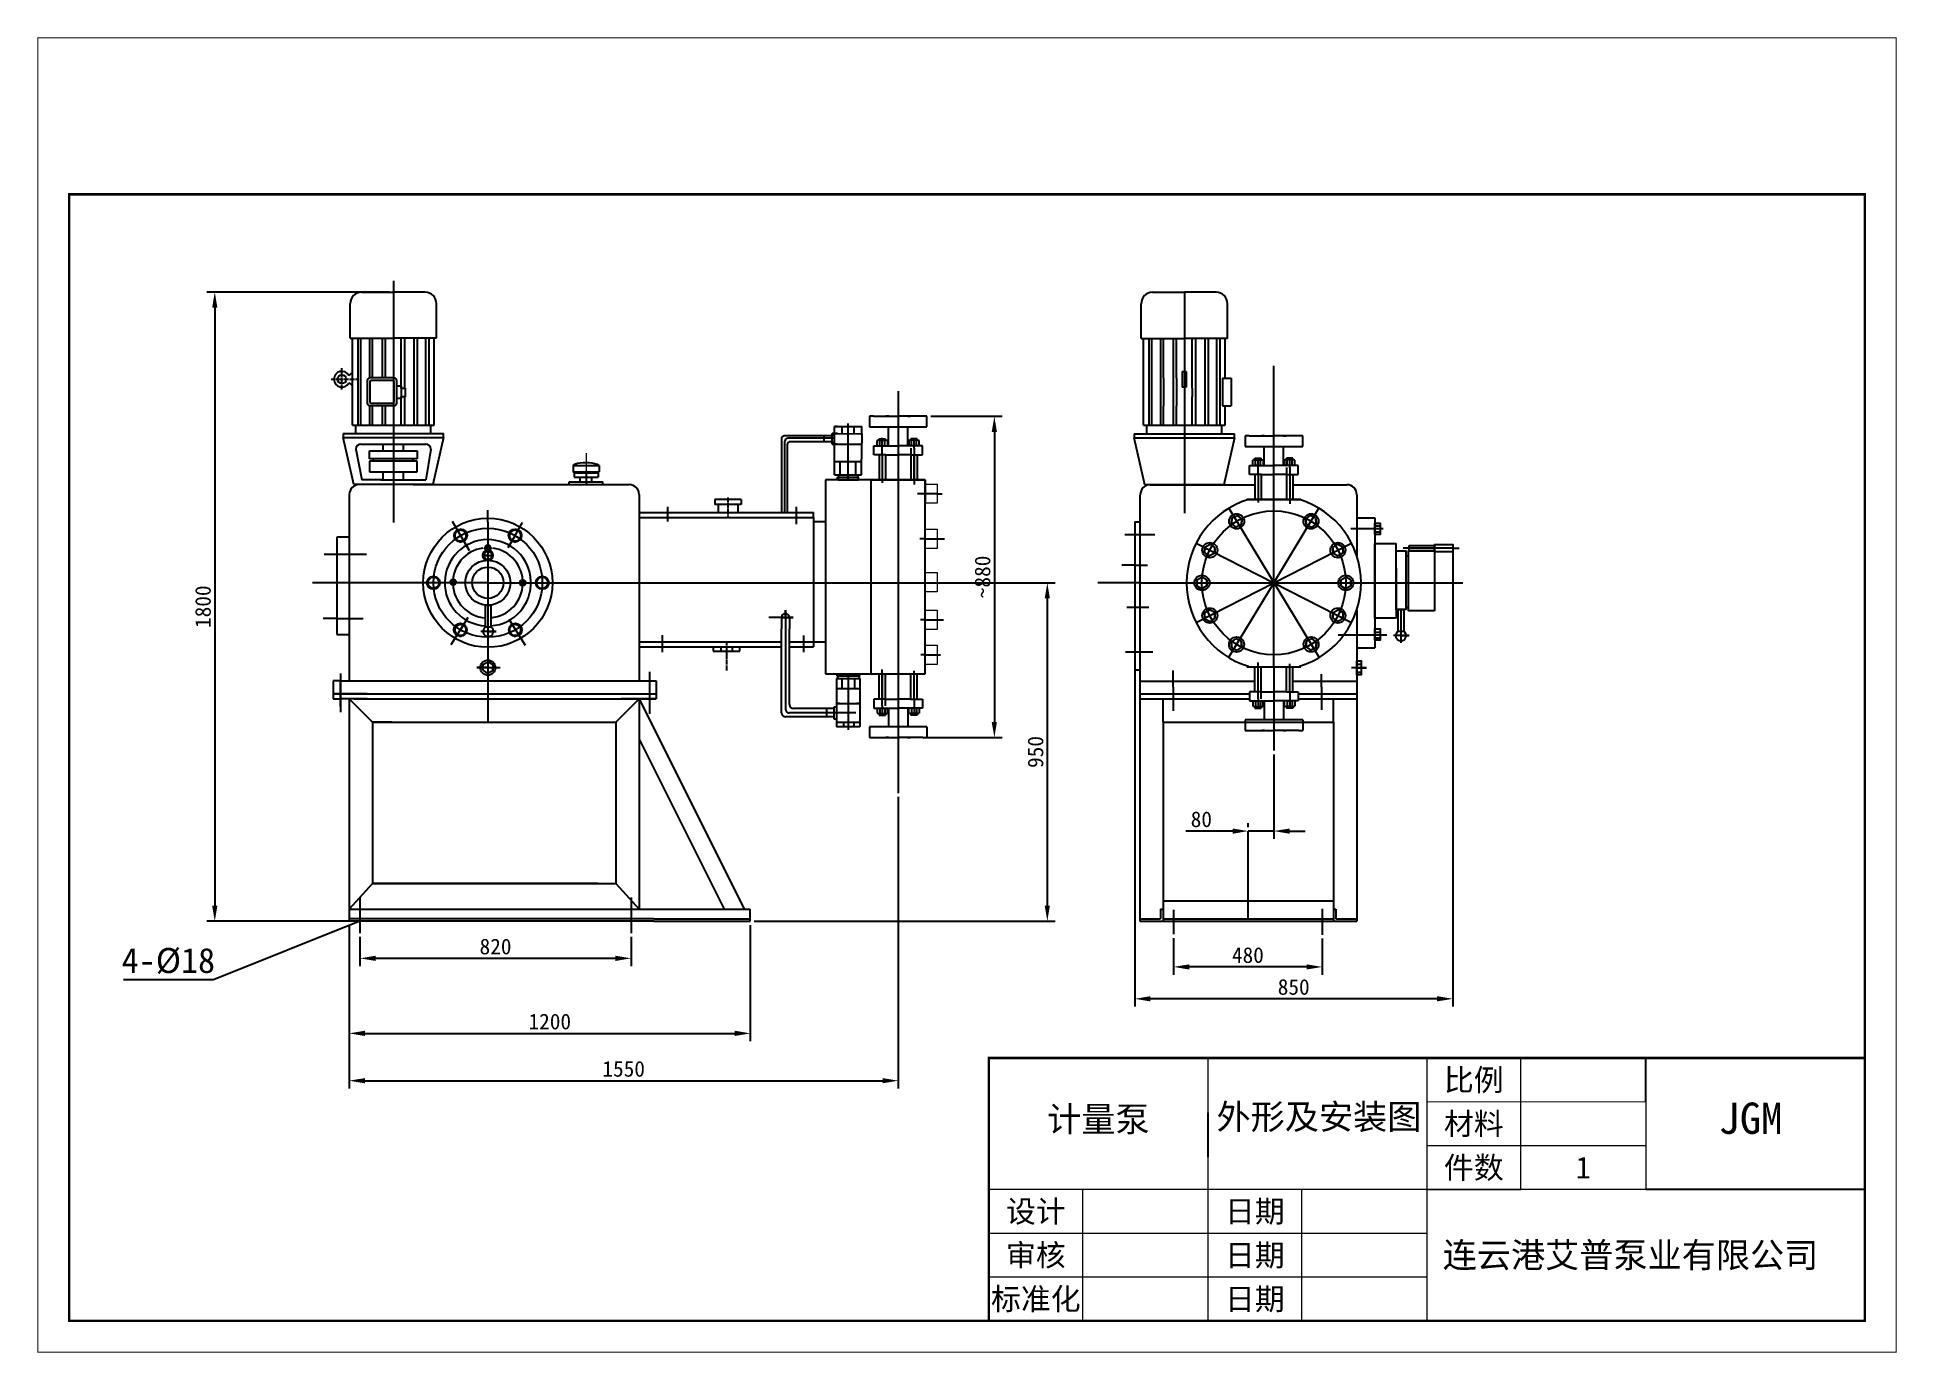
# Model space of a CAD drawing. Header units: millimetres. Extents: x 31 to 328, y 15 to 225.
import ezdxf
from ezdxf.enums import TextEntityAlignment as Align

# ---------------------------------------------------------------- set-up
doc = ezdxf.new("R2010")
doc.units = ezdxf.units.MM
doc.header["$PDMODE"] = 35
for name, pattern in [('CENTER', [0.82, 0.7, -0.04, 0.04, -0.04]), ('CENTER2', [28.575, 19.05, -3.175, 3.175, -3.175]), ('PHANTOM2', [31.75, 15.875, -3.175, 3.175, -3.175, 3.175, -3.175])]:
    doc.linetypes.add(name, pattern=pattern)
for name, color, linetype, lineweight in [('02-中心线', 1, 'CENTER2', 15), ('04-标注', 3, 'Continuous', 20), ('07-双点划线', 6, 'PHANTOM2', 15)]:
    doc.layers.add(name, color=color, linetype=linetype, lineweight=lineweight)
for name, color, linetype in [('05-文字', 5, 'Continuous'), ('2', 4, 'Continuous'), ('5', 1, 'CENTER')]:
    doc.layers.add(name, color=color, linetype=linetype)
doc.styles.add('S', font='SimSun.ttf')
doc.dimstyles.new('ISO-25', dxfattribs={"dimtxt": 2.5, "dimasz": 2.5, "dimexe": 1.25, "dimexo": 0.625, "dimtad": 1, "dimtxsty": 'Standard', "dimcen": 2.5, "dimadec": 0, "dimazin": 0, "dimtfac": 1, "dimtmove": 0, "dimatfit": 3, "dimfxl": 0, "dimarcsym": 0})

msp = doc.modelspace()

# ---------------------------------------------------------------- texts
at = {"color": 0, "style": 'S'}
for s, p in [('4-%%C18', (51.807, 77.838)), ('连云港艾普泵业有限公司', (285.478, 30.769))]:
    msp.add_text(s, height=4, dxfattribs=at).set_placement(p, align=Align.MIDDLE_CENTER)
at = {"style": 'S'}
for s, p in [('比例', (260.438, 58.753)), ('材料', (260.438, 51.753)), ('件数', (260.438, 44.753)), ('设计', (190.438, 37.753)), ('日期', (225.438, 37.753)), ('审核', (190.438, 30.753)), ('日期', (225.438, 30.753)), ('标准化', (190.438, 23.753)), ('日期', (225.438, 23.753))]:
    msp.add_text(s, height=3.5, dxfattribs=at).set_placement(p, align=Align.MIDDLE_CENTER)
at = {"layer": '04-标注', "color": 0, "style": 'S'}
for s, height, p in [('计量泵', 4, (200.438, 52.479)), ('外形及安装图', 4, (235.687, 52.866)), ('JGM', 5, (304.656, 52.634)), ('1', 3.5, (277.938, 44.753))]:
    msp.add_text(s, height=height, dxfattribs=at).set_placement(p, align=Align.MIDDLE_CENTER)

# ---------------------------------------------------------------- blocks, each defined once
blk = doc.blocks.new('*D9')
at = {"color": 0, "lineweight": -2}
for p, q in [((82.42, 81.59), (82.42, 76.93)), ((125.76, 81.59), (125.76, 76.93)), ((84.92, 78.18), (123.26, 78.18))]:
    blk.add_line(p, q, dxfattribs=at)
at = {"color": 0}
for points in [[(84.92, 78.59), (84.92, 77.76), (82.42, 78.18)], [(123.26, 78.59), (123.26, 77.76), (125.76, 78.18)]]:
    blk.add_solid(points, dxfattribs=at)
at = {"layer": 'Defpoints', "color": 0}
for p in [(82.42, 82.22), (125.76, 82.22), (125.76, 78.18)]:
    blk.add_point(p, dxfattribs=at)
at = {"color": 0, "insert": (104.09, 80.05), "char_height": 2.5, "attachment_point": 5}
blk.add_mtext('\\A1;820', dxfattribs=at)
blk = doc.blocks.new('*D10')
at = {"color": 0, "lineweight": -2}
for p, q in [((180.09, 138.18), (193.52, 138.18)), ((192.27, 135.68), (192.27, 86.61)), ((145.43, 84.11), (193.52, 84.11))]:
    blk.add_line(p, q, dxfattribs=at)
at = {"color": 0}
for points in [[(191.86, 135.68), (192.69, 135.68), (192.27, 138.18)], [(191.86, 86.61), (192.69, 86.61), (192.27, 84.11)]]:
    blk.add_solid(points, dxfattribs=at)
at = {"layer": 'Defpoints', "color": 0}
for p in [(179.46, 138.18), (144.81, 84.11), (192.27, 84.11)]:
    blk.add_point(p, dxfattribs=at)
at = {"color": 0, "insert": (190.4, 111.15), "char_height": 2.5, "attachment_point": 5, "rotation": 90}
blk.add_mtext('\\A1;950', dxfattribs=at)
blk = doc.blocks.new('*D11')
at = {"color": 0, "lineweight": -2}
for p, q in [((173.66, 164.79), (185.06, 164.79)), ((183.81, 162.29), (183.81, 115.95)), ((173.03, 113.45), (185.06, 113.45))]:
    blk.add_line(p, q, dxfattribs=at)
at = {"color": 0}
for points in [[(183.39, 162.29), (184.22, 162.29), (183.81, 164.79)], [(183.39, 115.95), (184.22, 115.95), (183.81, 113.45)]]:
    blk.add_solid(points, dxfattribs=at)
at = {"layer": 'Defpoints', "color": 0}
for p in [(173.04, 164.79), (172.4, 113.45), (183.81, 113.45)]:
    blk.add_point(p, dxfattribs=at)
at = {"color": 0, "insert": (181.93, 139.12), "char_height": 2.5, "attachment_point": 5, "rotation": 90}
blk.add_mtext('\\A1;~880', dxfattribs=at)
blk = doc.blocks.new('*D12')
at = {"color": 0, "lineweight": -2}
for p, q in [((212.46, 81.42), (212.46, 75.56)), ((236.2, 81.33), (236.2, 75.56)), ((233.7, 76.81), (214.96, 76.81))]:
    blk.add_line(p, q, dxfattribs=at)
at = {"color": 0}
for points in [[(214.96, 77.22), (214.96, 76.39), (212.46, 76.81)], [(233.7, 77.22), (233.7, 76.39), (236.2, 76.81)]]:
    blk.add_solid(points, dxfattribs=at)
at = {"layer": 'Defpoints', "color": 0}
for p in [(212.46, 82.04), (236.2, 81.96), (212.46, 76.81)]:
    blk.add_point(p, dxfattribs=at)
at = {"color": 0, "insert": (224.33, 78.68), "char_height": 2.5, "attachment_point": 5}
blk.add_mtext('\\A1;480', dxfattribs=at)
blk = doc.blocks.new('*D13')
at = {"color": 0, "lineweight": -2}
for p, q in [((257.07, 143.66), (257.07, 70.46)), ((206.24, 135.46), (206.24, 70.46)), ((254.57, 71.71), (208.74, 71.71))]:
    blk.add_line(p, q, dxfattribs=at)
at = {"color": 0}
for points in [[(208.74, 72.13), (208.74, 71.3), (206.24, 71.71)], [(254.57, 72.13), (254.57, 71.3), (257.07, 71.71)]]:
    blk.add_solid(points, dxfattribs=at)
at = {"layer": 'Defpoints', "color": 0}
for p in [(257.07, 144.28), (206.24, 136.09), (206.24, 71.71)]:
    blk.add_point(p, dxfattribs=at)
at = {"color": 0, "insert": (231.65, 73.59), "char_height": 2.5, "attachment_point": 5}
blk.add_mtext('\\A1;850', dxfattribs=at)
blk = doc.blocks.new('*D14')
at = {"color": 0, "lineweight": -2}
for p, q in [((228.48, 110.74), (228.48, 97.26)), ((221.89, 98.51), (214.39, 98.51)), ((224.39, 99.13), (224.39, 99.76)), ((228.48, 98.51), (224.39, 98.51)), ((230.98, 98.51), (233.48, 98.51))]:
    blk.add_line(p, q, dxfattribs=at)
at = {"color": 0}
for points in [[(221.89, 98.92), (221.89, 98.09), (224.39, 98.51)], [(230.98, 98.92), (230.98, 98.09), (228.48, 98.51)]]:
    blk.add_solid(points, dxfattribs=at)
at = {"layer": 'Defpoints', "color": 0}
for p in [(228.48, 111.36), (224.39, 98.51), (224.39, 98.51)]:
    blk.add_point(p, dxfattribs=at)
at = {"color": 0, "insert": (216.89, 100.38), "char_height": 2.5, "attachment_point": 5}
blk.add_mtext('\\A1;80', dxfattribs=at)
blk = doc.blocks.new('*D16')
at = {"color": 0, "lineweight": -2}
for p, q in [((87.13, 184.62), (57.97, 184.62)), ((59.22, 182.12), (59.22, 86.61)), ((87.13, 84.11), (57.97, 84.11))]:
    blk.add_line(p, q, dxfattribs=at)
at = {"color": 0}
for points in [[(58.8, 182.12), (59.64, 182.12), (59.22, 184.62)], [(58.8, 86.61), (59.64, 86.61), (59.22, 84.11)]]:
    blk.add_solid(points, dxfattribs=at)
at = {"layer": 'Defpoints', "color": 0}
for p in [(87.76, 184.62), (59.22, 84.11), (87.76, 84.11)]:
    blk.add_point(p, dxfattribs=at)
at = {"color": 0, "insert": (57.35, 134.36), "char_height": 2.5, "attachment_point": 5, "rotation": 90}
blk.add_mtext('\\A1;1800', dxfattribs=at)
blk = doc.blocks.new('*D17')
at = {"color": 0, "lineweight": -2}
for p, q in [((80.71, 83.49), (80.71, 64.94)), ((144.81, 83.49), (144.81, 64.94)), ((83.21, 66.19), (142.31, 66.19))]:
    blk.add_line(p, q, dxfattribs=at)
at = {"color": 0}
for points in [[(83.21, 66.61), (83.21, 65.77), (80.71, 66.19)], [(142.31, 66.61), (142.31, 65.77), (144.81, 66.19)]]:
    blk.add_solid(points, dxfattribs=at)
at = {"layer": 'Defpoints', "color": 0}
for p in [(80.71, 84.11), (144.81, 84.11), (144.81, 66.19)]:
    blk.add_point(p, dxfattribs=at)
at = {"color": 0, "insert": (112.76, 68.06), "char_height": 2.5, "attachment_point": 5}
blk.add_mtext('\\A1;1200', dxfattribs=at)
blk = doc.blocks.new('*D18')
at = {"color": 0, "lineweight": -2}
for p, q in [((168.44, 103.96), (168.44, 57.38)), ((80.71, 73.59), (80.71, 57.38)), ((83.21, 58.63), (165.94, 58.63))]:
    blk.add_line(p, q, dxfattribs=at)
at = {"color": 0}
for points in [[(83.21, 59.04), (83.21, 58.21), (80.71, 58.63)], [(165.94, 59.04), (165.94, 58.21), (168.44, 58.63)]]:
    blk.add_solid(points, dxfattribs=at)
at = {"layer": 'Defpoints', "color": 0}
for p in [(168.44, 104.58), (80.71, 74.21), (168.44, 58.63)]:
    blk.add_point(p, dxfattribs=at)
at = {"color": 0, "insert": (124.57, 60.5), "char_height": 2.5, "attachment_point": 5}
blk.add_mtext('\\A1;1550', dxfattribs=at)

# ---------------------------------------------------------------- dimensions: what is measured, and where the dimension line sits
at = {"color": 0}
for base, p1, p2, text, picture, middle in [((59.221, 84.111), (87.759, 184.616), (87.759, 84.111), '1800', '*D16', (57.346, 134.364)), ((183.808, 113.446), (173.039, 164.789), (172.404, 113.446), '~880', '*D11', (181.933, 139.117)), ((192.273, 84.111), (179.46, 138.184), (144.81, 84.111), '950', '*D10', (190.398, 111.148))]:
    dim = msp.add_linear_dim(base=base, p1=p1, p2=p2, angle=90, text=text, dimstyle='ISO-25', override={"dimtp": -0.009, "dimtm": 0.034, "dimtfac": 0.5, "dimtolj": 1}, dxfattribs=at)
    dim.commit()
    dim.dimension.update_dxf_attribs({"geometry": picture, "text_midpoint": middle})
for base, p1, p2, text, picture, middle in [((206.239, 71.712), (257.069, 144.282), (206.239, 136.09), '850', '*D13', (231.654, 73.587)), ((224.387, 98.508), (228.483, 111.364), (224.387, 98.508), '80', '*D14', (216.887, 100.383)), ((168.437, 58.625), (80.707, 74.212), (168.437, 104.58), '1550', '*D18', (124.572, 60.5)), ((144.81, 66.188), (80.707, 84.111), (144.81, 84.111), '1200', '*D17', (112.758, 68.063)), ((125.765, 78.176), (82.416, 82.219), (125.765, 82.219), '820', '*D9', (104.09, 80.051)), ((212.456, 76.806), (236.199, 81.957), (212.456, 82.041), '480', '*D12', (224.328, 78.681))]:
    dim = msp.add_linear_dim(base=base, p1=p1, p2=p2, text=text, dimstyle='ISO-25', override={"dimtp": -0.009, "dimtm": 0.034, "dimtfac": 0.5, "dimtolj": 1}, dxfattribs=at)
    dim.commit()
    dim.dimension.update_dxf_attribs({"geometry": picture, "text_midpoint": middle})

# ---------------------------------------------------------------- linework, layer by layer
at = {"color": 0}
for p, q in [((87.759, 186.451), (87.759, 147.808)), ((214.175, 184.603), (214.175, 149.293)), ((228.483, 153.852), (228.483, 172.834)), ((210.349, 170.893), (210.349, 166.471)), ((210.856, 170.896), (210.856, 166.468)), ((212.411, 170.896), (212.411, 166.432)), ((212.919, 170.896), (212.919, 166.432)), ((213.848, 171.955), (214.445, 171.955)), ((213.848, 171.955), (213.848, 169.432)), ((214.445, 169.432), (213.848, 169.432)), ((214.445, 171.955), (214.445, 169.432)), ((220.253, 170.896), (221.632, 170.896)), ((220.253, 170.896), (220.253, 166.432)), ((221.632, 170.896), (221.632, 166.432)), ((168.437, 168.8), (168.437, 104.58)), ((215.431, 169.283), (215.431, 167.894)), ((215.939, 169.283), (215.939, 167.894)), ((164.47, 164.789), (163.835, 164.789)), ((163.835, 164.789), (163.835, 163.083)), ((164.47, 164.789), (168.437, 164.789)), ((165.824, 164.789), (166.491, 164.789)), ((166.947, 164.789), (166.491, 164.789)), ((173.039, 164.789), (168.437, 164.789)), ((169.928, 164.789), (170.383, 164.789)), ((173.039, 163.083), (173.039, 164.789)), ((220.253, 166.432), (221.632, 166.432)), ((79.729, 162.014), (79.729, 161.372)), ((81.467, 153.865), (79.729, 161.372)), ((95.789, 161.372), (94.049, 153.865)), ((95.789, 161.372), (95.789, 162.014)), ((149.767, 161.186), (149.767, 149.438)), ((156.55, 161.658), (150.239, 161.658)), ((150.316, 149.438), (150.316, 160.806)), ((158.267, 161.278), (150.788, 161.278)), ((156.55, 160.714), (151.183, 160.714)), ((157.864, 160.329), (157.868, 162.018)), ((158.266, 160.712), (158.268, 161.844)), ((158.269, 162.017), (162.615, 162.005)), ((159.456, 163.142), (159.456, 162.013)), ((161.364, 163.138), (161.364, 162.009)), ((162.615, 162.005), (162.615, 160.485)), ((163.835, 163.083), (173.039, 163.083)), ((165.082, 160.126), (165.082, 160.904)), ((165.288, 160.959), (166.523, 160.959)), ((165.412, 160.959), (165.412, 161.205)), ((165.412, 161.205), (166.399, 161.205)), ((165.484, 160.959), (165.484, 161.205)), ((165.494, 160.126), (165.494, 160.904)), ((165.906, 159.709), (165.906, 161.321)), ((166.317, 160.126), (166.317, 160.904)), ((166.327, 160.959), (166.327, 161.205)), ((166.399, 160.959), (166.399, 161.205)), ((166.729, 160.904), (166.729, 160.126)), ((166.905, 162.404), (166.905, 163.083)), ((166.905, 160.071), (166.905, 162.404)), ((169.969, 162.404), (169.969, 163.083)), ((169.969, 160.071), (169.969, 162.404)), ((170.146, 160.904), (170.146, 160.126)), ((171.587, 160.959), (170.351, 160.959)), ((170.476, 160.959), (170.476, 161.205)), ((171.462, 161.205), (170.476, 161.205)), ((170.548, 160.959), (170.548, 161.205)), ((170.557, 160.126), (170.557, 160.904)), ((170.969, 159.709), (170.969, 161.321)), ((171.381, 160.126), (171.381, 160.904)), ((171.39, 160.959), (171.39, 161.205)), ((171.462, 160.959), (171.462, 161.205)), ((171.793, 160.126), (171.793, 160.904)), ((206.145, 162.001), (206.145, 161.358)), ((207.883, 153.852), (206.145, 161.358)), ((222.205, 161.358), (220.465, 153.852)), ((222.205, 161.358), (222.205, 162.001)), ((224.516, 161.657), (223.881, 161.657)), ((223.881, 161.657), (223.881, 159.951)), ((224.516, 161.657), (228.483, 161.657)), ((225.87, 161.657), (226.537, 161.657)), ((226.992, 161.657), (226.537, 161.657)), ((228.483, 151.48), (228.483, 163.38)), ((233.085, 161.657), (228.483, 161.657)), ((229.974, 161.657), (230.429, 161.657)), ((233.085, 159.951), (233.085, 161.657)), ((81.779, 159.525), (82.707, 154.627)), ((93.738, 159.525), (92.935, 154.627)), ((150.711, 160.242), (150.711, 149.438)), ((158.257, 157.575), (162.604, 157.563)), ((158.265, 160.323), (162.611, 160.312)), ((159.181, 155.43), (159.186, 157.572)), ((161.647, 155.424), (161.647, 157.566)), ((164.534, 158.627), (164.534, 160.071)), ((164.534, 160.071), (168.437, 160.071)), ((166.446, 158.627), (164.534, 158.627)), ((165.41, 158.627), (165.41, 154.612)), ((165.906, 158.627), (165.906, 160.071)), ((165.906, 158.627), (165.906, 154.133)), ((166.402, 158.627), (166.402, 154.612)), ((166.446, 158.627), (168.437, 158.627)), ((172.34, 160.071), (168.437, 160.071)), ((170.429, 158.627), (168.437, 158.627)), ((170.429, 158.627), (172.34, 158.627)), ((170.473, 159.709), (170.473, 154.612)), ((170.966, 158.627), (170.966, 154.612)), ((170.969, 159.709), (170.969, 153.908)), ((171.462, 158.627), (171.462, 154.612)), ((172.34, 158.627), (172.34, 160.071)), ((223.881, 159.951), (233.085, 159.951)), ((225.128, 156.994), (225.128, 157.772)), ((225.334, 157.827), (226.569, 157.827)), ((225.458, 157.827), (225.458, 158.073)), ((225.458, 158.073), (226.445, 158.073)), ((225.53, 157.827), (225.53, 158.073)), ((225.54, 156.994), (225.54, 157.772)), ((225.951, 156.577), (225.951, 158.189)), ((226.363, 156.994), (226.363, 157.772)), ((226.373, 157.827), (226.373, 158.073)), ((226.445, 157.827), (226.445, 158.073)), ((226.775, 157.772), (226.775, 156.994)), ((226.951, 159.272), (226.951, 159.951)), ((226.951, 156.939), (226.951, 159.272)), ((230.015, 159.272), (230.015, 159.951)), ((230.015, 156.939), (230.015, 159.272)), ((230.191, 157.772), (230.191, 156.994)), ((231.632, 157.827), (230.397, 157.827)), ((230.521, 157.827), (230.521, 158.073)), ((231.508, 158.073), (230.521, 158.073)), ((230.593, 157.827), (230.593, 158.073)), ((230.603, 156.994), (230.603, 157.772)), ((231.015, 156.577), (231.015, 158.189)), ((231.427, 156.994), (231.427, 157.772)), ((231.436, 157.827), (231.436, 158.073)), ((231.508, 157.827), (231.508, 158.073)), ((231.838, 156.994), (231.838, 157.772)), ((86.125, 154.627), (82.707, 154.627)), ((116.481, 156.913), (116.71, 157.1)), ((116.481, 156.913), (116.481, 155.914)), ((116.481, 156.913), (120.629, 156.913)), ((116.635, 155.761), (116.481, 155.914)), ((116.481, 155.914), (120.629, 155.914)), ((116.635, 155.761), (116.635, 155.069)), ((116.635, 155.761), (120.475, 155.761)), ((116.635, 155.069), (120.475, 155.069)), ((117.633, 154.326), (117.633, 155.069)), ((117.633, 154.326), (117.633, 155.069)), ((118.555, 156.067), (118.555, 153.865)), ((118.555, 155.399), (118.555, 154.533)), ((119.477, 154.326), (119.477, 155.069)), ((120.629, 156.913), (120.445, 157.087)), ((120.475, 155.761), (120.629, 155.914)), ((120.475, 155.761), (120.475, 155.069)), ((120.629, 156.913), (120.629, 155.914)), ((156.8, 154.612), (156.8, 123.622)), ((164.14, 154.612), (156.8, 154.612)), ((162.116, 154.608), (158.73, 154.617)), ((158.731, 155.053), (162.118, 155.045)), ((158.824, 154.616), (162.116, 154.608)), ((158.825, 155.431), (162.024, 155.423)), ((164.14, 123.622), (164.14, 154.612)), ((164.14, 154.612), (172.734, 154.612)), ((172.734, 154.612), (164.14, 154.612)), ((172.734, 154.612), (172.734, 150.878)), ((172.734, 150.878), (172.734, 154.612)), ((224.58, 155.495), (224.58, 156.939)), ((224.58, 156.939), (228.483, 156.939)), ((226.492, 155.495), (224.58, 155.495)), ((225.455, 155.495), (225.455, 151.48)), ((225.951, 155.495), (225.951, 156.939)), ((225.951, 155.495), (225.951, 151.001)), ((226.447, 155.495), (226.447, 151.48)), ((226.492, 155.495), (228.483, 155.495)), ((232.386, 156.939), (228.483, 156.939)), ((230.474, 155.495), (228.483, 155.495)), ((230.474, 155.495), (232.386, 155.495)), ((230.519, 156.577), (230.519, 151.48)), ((231.012, 155.495), (231.012, 151.48)), ((231.015, 156.577), (231.015, 150.776)), ((231.508, 155.495), (231.508, 151.48)), ((232.386, 155.495), (232.386, 156.939)), ((80.707, 152.265), (80.707, 122.502)), ((87.759, 153.865), (81.467, 153.865)), ((90.542, 153.865), (82.307, 153.865)), ((90.905, 153.865), (124.16, 153.865)), ((115.865, 153.865), (115.865, 154.326)), ((115.865, 154.326), (121.245, 154.326)), ((115.865, 153.865), (115.865, 153.865)), ((115.865, 153.865), (115.865, 153.865)), ((121.245, 153.865), (121.245, 154.326)), ((124.16, 153.865), (125.44, 153.865)), ((127.04, 152.265), (127.04, 122.502)), ((127.04, 152.265), (127.04, 122.502)), ((174.671, 152.418), (171.539, 152.418)), ((172.734, 123.622), (172.734, 154.239)), ((174.671, 152.418), (175.467, 152.418)), ((207.13, 152.405), (207.039, 152.057)), ((207.039, 152.057), (207.039, 84.098)), ((214.175, 153.852), (207.883, 153.852)), ((208.685, 153.852), (225.455, 153.852)), ((216.958, 153.852), (208.723, 153.852)), ((231.508, 153.852), (240.134, 153.852)), ((241.734, 152.252), (241.734, 147.832)), ((102.862, 147.891), (102.862, 149.783)), ((127.04, 149.438), (154.88, 149.438)), ((127.04, 148.638), (154.88, 148.638)), ((131.579, 150.314), (131.579, 147.963)), ((152.148, 150.314), (152.148, 147.563)), ((154.88, 148.638), (154.88, 149.438)), ((154.88, 148.638), (154.88, 128.849)), ((156.8, 148.638), (156.8, 128.849)), ((221.265, 150.096), (235.697, 126.242)), ((224.186, 151.48), (232.78, 151.48)), ((232.78, 151.48), (224.186, 151.48)), ((228.47, 138.161), (235.686, 150.088)), ((228.483, 124.76), (228.483, 151.48)), ((99.924, 143.272), (97.221, 147.954)), ((98.51, 145.721), (99.646, 143.754)), ((102.862, 147.891), (102.862, 115.915)), ((107.213, 145.721), (106.078, 143.754)), ((107.213, 145.721), (108.411, 147.796)), ((154.88, 147.97), (156.8, 147.97)), ((204.68, 145.871), (209.44, 145.871)), ((206.239, 147.931), (206.239, 124.248)), ((206.239, 147.931), (207.039, 147.931)), ((245.958, 146.818), (240.798, 146.818)), ((241.734, 148.57), (244.597, 148.57)), ((241.734, 147.832), (241.734, 142.49)), ((244.597, 148.57), (244.597, 127.77)), ((244.597, 147.271), (245.452, 147.271)), ((244.597, 146.314), (245.452, 146.314)), ((76.7, 142.737), (83.488, 142.737)), ((80.707, 145.487), (78.718, 145.487)), ((78.718, 145.487), (78.718, 129.904)), ((172.734, 145.206), (171.874, 145.206)), ((172.734, 145.206), (175.85, 145.206)), ((216.065, 144.507), (240.897, 131.831)), ((228.481, 138.169), (240.897, 144.507)), ((248.004, 140.541), (248.004, 144.458)), ((257.069, 143.703), (249.15, 143.703)), ((254.173, 143.274), (254.173, 133.683)), ((257.069, 143.703), (258.107, 143.703)), ((102.862, 142.56), (102.008, 142.56)), ((102.008, 142.56), (103.715, 142.56)), ((206.239, 141.012), (204.163, 141.012)), ((206.239, 141.012), (208.302, 141.012)), ((248.004, 140.541), (248.004, 132.554)), ((249.58, 142.51), (250.023, 142.51)), ((102.862, 138.184), (74.856, 138.184)), ((102.862, 138.184), (191.856, 138.184)), ((110.66, 138.184), (112.804, 138.184)), ((207.039, 138.17), (200.322, 138.17)), ((207.039, 138.17), (249.927, 138.17)), ((216.065, 131.831), (228.481, 138.169)), ((228.47, 138.161), (221.254, 126.234)), ((248.861, 138.17), (258.661, 138.17)), ((150.423, 132.592), (150.423, 133.824)), ((150.423, 133.824), (150.423, 118.033)), ((204.991, 134.291), (208.509, 134.291)), ((241.734, 133.847), (241.734, 128.508)), ((248.792, 133.898), (248.792, 128.582)), ((249.58, 134.236), (250.023, 134.236)), ((78.718, 132.471), (76.516, 132.471)), ((78.718, 132.471), (82.937, 132.471)), ((99.435, 132.249), (96.936, 128.294)), ((99.646, 132.613), (98.51, 130.647)), ((102.482, 131.128), (103.362, 131.128)), ((106.216, 132.374), (108.8, 128.236)), ((151.645, 132.635), (147.774, 132.635)), ((149.767, 132.635), (151.645, 132.635)), ((149.767, 132.592), (149.767, 130.801)), ((149.767, 117.42), (149.767, 130.801)), ((151.079, 132.635), (151.079, 130.801)), ((151.079, 118.732), (151.079, 130.801)), ((154.88, 132.4), (154.88, 127.97)), ((172.734, 132.241), (172.018, 132.241)), ((172.734, 132.241), (175.707, 132.241)), ((78.718, 129.904), (80.707, 129.904)), ((104.216, 130.425), (101.757, 130.425)), ((102.922, 130.425), (104.216, 130.425)), ((127.04, 128.77), (149.767, 128.77)), ((127.04, 127.97), (149.767, 127.97)), ((130.751, 127.098), (130.751, 129.801)), ((138.859, 127.933), (143.114, 127.933)), ((151.079, 128.77), (156.8, 128.77)), ((151.079, 127.97), (154.88, 127.97)), ((153.366, 127.098), (153.366, 129.734)), ((246.56, 129.802), (238.77, 129.802)), ((241.734, 128.508), (241.734, 84.098)), ((244.597, 130.297), (245.452, 130.297)), ((244.597, 129.378), (245.452, 129.378)), ((250.085, 129.741), (247.626, 129.741)), ((248.352, 130.444), (249.232, 130.444)), ((248.792, 129.741), (250.085, 129.741)), ((172.734, 126.685), (172.066, 126.685)), ((172.734, 126.685), (175.228, 126.685)), ((204.784, 127.156), (209.13, 127.156)), ((225.951, 119.663), (225.951, 125.464)), ((231.015, 120.745), (231.015, 125.239)), ((241.734, 127.77), (244.597, 127.77)), ((241.734, 125.161), (242.442, 125.161)), ((79.322, 122.502), (78.125, 122.502)), ((78.125, 122.502), (78.125, 120.449)), ((79.322, 118.395), (79.322, 122.502)), ((79.322, 122.502), (83.587, 122.502)), ((79.322, 122.502), (129.764, 122.502)), ((79.335, 123.692), (79.335, 117.508)), ((102.862, 124.624), (101.112, 124.624)), ((101.112, 124.624), (104.841, 124.624)), ((124.16, 122.502), (129.764, 122.502)), ((128.69, 123.959), (128.69, 117.243)), ((129.764, 122.502), (129.764, 120.449)), ((156.8, 123.622), (164.14, 123.622)), ((158.605, 122.907), (162.335, 122.907)), ((158.656, 123.622), (162.284, 123.622)), ((158.756, 123.31), (162.284, 123.31)), ((159.439, 122.907), (159.439, 121.28)), ((161.441, 122.907), (161.441, 121.28)), ((164.14, 123.622), (172.734, 123.622)), ((165.412, 119.608), (165.412, 123.622)), ((165.906, 118.526), (165.906, 124.326)), ((165.908, 119.608), (165.908, 123.622)), ((166.402, 118.526), (166.402, 123.622)), ((170.473, 119.608), (170.473, 123.622)), ((170.969, 119.608), (170.969, 124.101)), ((171.465, 119.608), (171.465, 123.622)), ((206.239, 124.248), (207.039, 124.248)), ((207.039, 122.488), (225.458, 122.488)), ((212.371, 121.515), (212.371, 124.165)), ((224.186, 124.76), (232.78, 124.76)), ((225.458, 120.745), (225.458, 124.76)), ((225.954, 120.745), (225.954, 124.76)), ((226.447, 119.663), (226.447, 124.76)), ((228.483, 124.76), (228.483, 111.364)), ((230.519, 120.745), (230.519, 124.76)), ((231.511, 120.745), (231.511, 124.76)), ((231.511, 122.488), (241.734, 122.488)), ((236.115, 121.515), (236.115, 123.58)), ((243.31, 124.587), (240.894, 124.587)), ((241.734, 124.587), (243.31, 124.587)), ((241.734, 123.914), (242.442, 123.914)), ((78.125, 120.449), (78.125, 119.649)), ((78.125, 120.449), (79.322, 120.449)), ((79.335, 120.449), (78.125, 120.449)), ((78.125, 119.649), (79.322, 119.649)), ((83.587, 120.449), (79.322, 120.449)), ((79.322, 120.449), (129.764, 120.449)), ((83.587, 119.649), (79.322, 119.649)), ((80.707, 119.649), (80.707, 93.886)), ((84.443, 115.915), (80.707, 119.649)), ((81.454, 120.449), (129.764, 120.449)), ((81.454, 119.649), (129.764, 119.649)), ((123.304, 115.915), (127.04, 119.649)), ((129.764, 119.649), (124.16, 119.649)), ((127.04, 119.649), (127.04, 93.886)), ((127.04, 119.649), (143.85, 86.031)), ((129.764, 120.449), (129.764, 119.649)), ((158.605, 121.28), (162.335, 121.28)), ((164.534, 119.608), (164.534, 118.164)), ((166.446, 119.608), (164.534, 119.608)), ((166.446, 119.608), (168.437, 119.608)), ((170.429, 119.608), (168.437, 119.608)), ((170.429, 119.608), (172.34, 119.608)), ((170.969, 119.608), (170.969, 118.164)), ((172.34, 119.608), (172.34, 118.164)), ((207.039, 120.435), (224.58, 120.435)), ((207.039, 119.635), (224.58, 119.635)), ((210.775, 115.901), (210.775, 119.635)), ((212.371, 121.515), (212.371, 117.729)), ((224.58, 120.745), (224.58, 119.301)), ((226.492, 120.745), (224.58, 120.745)), ((224.58, 119.301), (228.483, 119.301)), ((225.128, 119.246), (225.128, 118.468)), ((225.54, 119.246), (225.54, 118.468)), ((225.951, 119.663), (225.951, 118.051)), ((226.363, 119.246), (226.363, 118.468)), ((226.492, 120.745), (228.483, 120.745)), ((226.775, 118.468), (226.775, 119.246)), ((226.951, 119.301), (226.951, 116.968)), ((230.474, 120.745), (228.483, 120.745)), ((232.386, 119.301), (228.483, 119.301)), ((230.015, 119.301), (230.015, 116.968)), ((230.191, 118.468), (230.191, 119.246)), ((230.474, 120.745), (232.386, 120.745)), ((230.603, 119.246), (230.603, 118.468)), ((231.015, 120.745), (231.015, 119.301)), ((231.015, 119.663), (231.015, 118.051)), ((231.427, 119.246), (231.427, 118.468)), ((231.838, 119.246), (231.838, 118.468)), ((232.386, 120.745), (232.386, 119.301)), ((232.386, 120.435), (236.555, 120.435)), ((232.386, 119.635), (236.555, 119.635)), ((236.115, 121.515), (236.115, 117.897)), ((236.555, 120.435), (241.734, 120.435)), ((236.555, 119.635), (241.734, 119.635)), ((237.998, 115.901), (237.998, 119.635)), ((84.443, 115.915), (84.443, 93.886)), ((87.542, 115.915), (84.443, 115.915)), ((84.443, 115.915), (123.304, 115.915)), ((87.542, 115.915), (120.423, 115.915)), ((123.304, 115.915), (123.304, 93.886)), ((157.015, 116.764), (150.423, 116.764)), ((156.304, 117.377), (151.079, 117.377)), ((157.015, 118.076), (151.735, 118.076)), ((161.698, 117.377), (156.304, 117.377)), ((158.224, 116.764), (158.224, 118.074)), ((158.605, 118.875), (162.335, 118.875)), ((158.605, 118.388), (158.605, 116.366)), ((162.335, 118.875), (162.335, 115.851)), ((164.534, 118.164), (168.437, 118.164)), ((165.082, 118.109), (165.082, 117.331)), ((165.288, 117.276), (166.523, 117.276)), ((165.412, 117.276), (165.412, 117.029)), ((165.412, 117.029), (166.399, 117.029)), ((165.484, 117.276), (165.484, 117.029)), ((165.494, 118.109), (165.494, 117.331)), ((165.906, 118.526), (165.906, 116.914)), ((166.317, 118.109), (166.317, 117.331)), ((166.327, 117.276), (166.327, 117.029)), ((166.399, 117.276), (166.399, 117.029)), ((166.729, 117.331), (166.729, 118.109)), ((166.905, 118.164), (166.905, 115.831)), ((172.34, 118.164), (168.437, 118.164)), ((169.969, 118.164), (169.969, 115.831)), ((170.146, 117.331), (170.146, 118.109)), ((171.587, 117.276), (170.351, 117.276)), ((170.476, 117.276), (170.476, 117.029)), ((171.462, 117.029), (170.476, 117.029)), ((170.548, 117.276), (170.548, 117.029)), ((170.557, 118.109), (170.557, 117.331)), ((170.969, 118.526), (170.969, 116.914)), ((171.381, 118.109), (171.381, 117.331)), ((171.39, 117.276), (171.39, 117.029)), ((171.462, 117.276), (171.462, 117.029)), ((171.793, 118.109), (171.793, 117.331)), ((233.085, 116.289), (223.881, 116.289)), ((223.881, 116.289), (223.881, 114.583)), ((225.334, 118.413), (226.569, 118.413)), ((225.458, 118.413), (225.458, 118.167)), ((225.458, 118.167), (226.445, 118.167)), ((225.53, 118.413), (225.53, 118.167)), ((226.373, 118.413), (226.373, 118.167)), ((226.445, 118.413), (226.445, 118.167)), ((226.951, 116.968), (226.951, 116.289)), ((230.015, 116.968), (230.015, 116.289)), ((231.632, 118.413), (230.397, 118.413)), ((230.521, 118.413), (230.521, 118.167)), ((231.508, 118.167), (230.521, 118.167)), ((230.593, 118.413), (230.593, 118.167)), ((231.436, 118.413), (231.436, 118.167)), ((231.508, 118.413), (231.508, 118.167)), ((233.085, 116.289), (233.085, 114.583)), ((127.04, 113.209), (140.63, 86.031)), ((173.039, 115.151), (163.835, 115.151)), ((163.835, 115.151), (163.835, 113.446)), ((163.835, 113.446), (168.437, 113.446)), ((166.947, 113.446), (166.491, 113.446)), ((166.905, 115.831), (166.905, 115.151)), ((172.404, 113.446), (168.437, 113.446)), ((169.928, 113.446), (170.383, 113.446)), ((169.969, 115.831), (169.969, 115.151)), ((171.051, 113.446), (170.383, 113.446)), ((172.404, 113.446), (173.039, 113.446)), ((173.039, 115.151), (173.039, 113.446)), ((210.775, 115.901), (210.775, 90.125)), ((210.775, 115.901), (237.998, 115.901)), ((223.881, 114.583), (228.483, 114.583)), ((226.992, 114.583), (226.537, 114.583)), ((232.45, 114.583), (228.483, 114.583)), ((229.974, 114.583), (230.429, 114.583)), ((231.096, 114.583), (230.429, 114.583)), ((232.45, 114.583), (233.085, 114.583)), ((237.998, 115.901), (237.998, 90.125)), ((224.387, 84.498), (224.387, 98.508)), ((80.707, 96.379), (80.707, 86.031)), ((84.443, 96.379), (84.443, 90.139)), ((123.304, 93.886), (123.304, 90.139)), ((127.04, 93.886), (127.04, 86.031)), ((84.443, 90.139), (80.707, 86.031)), ((87.542, 90.139), (84.443, 90.139)), ((84.443, 90.139), (123.304, 90.139)), ((120.423, 90.139), (87.542, 90.139)), ((123.304, 90.139), (127.04, 86.031)), ((210.775, 90.125), (210.775, 86.018)), ((237.998, 90.125), (237.998, 86.018)), ((241.734, 90.125), (241.734, 86.018)), ((80.707, 88.54), (80.707, 84.511)), ((82.416, 87.984), (82.416, 82.219)), ((125.765, 87.904), (125.765, 82.219)), ((210.775, 87.355), (237.998, 87.355)), ((82.416, 84.111), (59.006, 74.75)), ((80.707, 86.031), (83.587, 86.031)), ((80.707, 86.031), (80.707, 84.111)), ((129.391, 84.511), (80.707, 84.511)), ((129.391, 84.111), (80.707, 84.111)), ((83.587, 86.031), (129.391, 86.031)), ((124.16, 86.031), (129.391, 86.031)), ((129.391, 86.031), (144.81, 86.031)), ((129.391, 84.511), (144.81, 84.511)), ((129.391, 84.111), (144.81, 84.111)), ((144.81, 84.111), (144.81, 86.031)), ((207.039, 84.498), (210.375, 84.498)), ((207.039, 84.098), (241.734, 84.098)), ((210.375, 86.018), (210.775, 86.018)), ((210.375, 86.018), (210.375, 84.498)), ((210.775, 86.018), (210.775, 84.498)), ((210.775, 86.018), (210.775, 84.098)), ((210.775, 84.498), (237.998, 84.498)), ((212.456, 85.911), (212.456, 82.041)), ((236.199, 86.079), (236.199, 81.957)), ((237.998, 86.018), (238.398, 86.018)), ((237.998, 86.018), (237.998, 84.498)), ((237.998, 86.018), (237.998, 84.098)), ((238.398, 86.018), (238.398, 84.498)), ((238.398, 84.498), (241.734, 84.498)), ((241.734, 86.018), (241.734, 84.498)), ((241.734, 86.018), (241.734, 84.498)), ((241.734, 86.018), (241.734, 84.498)), ((59.006, 74.75), (44.608, 74.75))]:
    msp.add_line(p, q, dxfattribs=at)
for p, q in [((160.445, 163.14), (160.446, 163.652)), ((156.55, 161.658), (156.548, 160.717)), ((157.771, 160.714), (156.548, 160.717)), ((157.771, 160.714), (156.548, 160.717)), ((157.773, 161.655), (156.55, 161.658)), ((157.865, 160.714), (157.771, 160.714)), ((157.867, 161.655), (157.773, 161.655)), ((157.865, 160.714), (157.864, 160.329)), ((157.868, 162.018), (157.867, 161.655)), ((158.269, 162.017), (157.868, 162.018)), ((158.265, 160.323), (158.272, 163.146)), ((158.265, 160.324), (158.266, 160.712)), ((158.749, 162.015), (158.269, 162.017)), ((158.272, 163.146), (162.618, 163.134)), ((158.752, 163.144), (158.272, 163.146)), ((158.746, 160.775), (158.746, 160.775)), ((160.423, 154.612), (160.445, 163.14)), ((162.139, 163.135), (162.618, 163.134)), ((162.615, 162.005), (162.618, 163.134)), ((157.864, 160.329), (158.265, 160.324)), ((158.252, 155.431), (158.265, 160.323)), ((158.744, 160.322), (158.265, 160.323)), ((162.13, 159.948), (162.13, 159.948)), ((162.131, 160.313), (162.611, 160.312)), ((162.598, 155.42), (162.611, 160.485)), ((158.257, 155.431), (158.825, 155.431)), ((158.73, 154.617), (158.731, 155.053)), ((158.825, 155.053), (158.731, 155.053)), ((158.825, 155.053), (158.824, 154.616)), ((158.825, 155.431), (158.825, 155.053)), ((162.023, 155.045), (162.022, 154.608)), ((162.023, 155.045), (162.024, 155.421)), ((162.023, 155.045), (162.118, 155.045)), ((162.024, 155.421), (162.119, 155.421)), ((162.116, 154.608), (162.118, 155.045)), ((162.119, 155.421), (162.598, 155.42)), ((158.756, 122.907), (158.605, 122.907)), ((158.605, 122.907), (158.605, 115.146)), ((158.656, 123.622), (158.656, 123.31)), ((158.756, 123.31), (158.656, 123.31)), ((158.756, 123.622), (158.756, 123.109)), ((158.756, 123.31), (158.756, 122.907)), ((160.47, 123.622), (160.47, 114.702)), ((162.184, 123.622), (162.184, 123.21)), ((162.184, 123.109), (162.184, 123.31)), ((162.184, 123.31), (162.184, 122.907)), ((162.284, 123.31), (162.184, 123.31)), ((162.335, 122.907), (162.184, 122.907)), ((162.284, 123.622), (162.284, 123.31)), ((162.335, 122.907), (162.335, 117.94)), ((157.015, 116.764), (157.015, 118.074)), ((158.224, 118.074), (157.015, 118.074)), ((158.224, 116.764), (157.015, 116.764)), ((158.224, 118.074), (158.224, 118.388)), ((158.224, 118.388), (158.605, 118.388)), ((158.224, 116.366), (158.224, 116.764)), ((158.605, 116.366), (158.224, 116.366)), ((159.109, 118.875), (158.605, 118.875)), ((162.335, 118.875), (161.831, 118.875)), ((162.335, 116.73), (162.335, 115.146)), ((162.335, 115.851), (158.605, 115.851)), ((162.335, 115.146), (158.605, 115.146)), ((159.717, 115.851), (159.717, 115.146)), ((161.361, 115.851), (161.361, 115.146))]:
    msp.add_line(p, q)
at = {"color": 7, "lineweight": 0}
for p, q in [((162.335, 118.875), (161.831, 118.875)), ((162.335, 118.041), (162.335, 118.875)), ((162.335, 115.851), (162.335, 116.63)), ((161.528, 115.851), (162.335, 115.851))]:
    msp.add_line(p, q, dxfattribs=at)
for points, const_width in [([(30.938, 15.253), (327.938, 15.253), (327.938, 225.253), (30.938, 225.253)], 0.2), ([(35.938, 20.253), (322.938, 20.253), (322.938, 200.253), (35.938, 200.253)], 0.4), ([(182.938, 20.253), (322.938, 20.253), (322.938, 62.253), (182.938, 62.253)], 0.4)]:
    msp.add_lwpolyline(points, close=True, dxfattribs=dict(const_width=const_width))
at = {"color": 0}
for points in [[(244.597, 147.714), (245.452, 147.714), (245.452, 145.91), (244.597, 145.91)], [(248.004, 143.274), (249.58, 143.274), (249.58, 133.898), (248.004, 133.898)], [(250.086, 144.149), (254.173, 144.149), (254.173, 143.274), (250.086, 143.274)], [(254.173, 144.282), (257.069, 144.282), (257.069, 143.125), (254.173, 143.125)], [(244.597, 130.812), (245.452, 130.812), (245.452, 129.007), (244.597, 129.007)], [(241.734, 125.713), (242.442, 125.713), (242.442, 123.462), (241.734, 123.462)]]:
    msp.add_lwpolyline(points, close=True, dxfattribs=at)
for points in [[(248.004, 132.554), (244.597, 132.554), (244.597, 144.458), (248.004, 144.458)], [(254.173, 133.683), (250.023, 133.683), (250.023, 143.274), (254.173, 143.274)], [(102.482, 131.128), (102.482, 134.582), (103.362, 134.582), (103.362, 131.128)], [(248.352, 130.444), (248.352, 133.898), (249.232, 133.898), (249.232, 130.444)]]:
    msp.add_lwpolyline(points, dxfattribs=at)
msp.add_lwpolyline([(217.938, 62.253, 0.2, 0.2, 0), (217.938, 20.253, 0.2, 0.2, 0)], format="xyseb")
at = {"const_width": 0.2}
for points in [[(252.938, 62.253), (252.938, 20.253)], [(267.938, 62.253), (267.938, 41.253)], [(287.938, 62.253), (287.938, 41.253)], [(287.938, 55.253), (252.938, 55.253)], [(287.938, 48.253), (252.938, 48.253)], [(322.938, 41.253), (182.938, 41.253)], [(197.938, 41.253), (197.938, 20.253)], [(232.938, 41.253), (232.938, 20.253)], [(252.938, 34.253), (182.938, 34.253)], [(252.938, 27.253), (182.938, 27.253)]]:
    msp.add_lwpolyline(points, dxfattribs=at)
at = {"color": 0}
for centre, radius in [((228.481, 138.169), 11.495), ((222.53, 148.004), 1.206), ((234.42, 147.996), 1.206), ((102.862, 138.184), 10.313), ((102.862, 138.184), 8.703), ((98.51, 145.721), 1.04), ((107.213, 145.721), 1.04), ((102.862, 142.56), 0.64), ((102.853, 143.738), 0.473), ((218.243, 143.395), 1.206), ((238.719, 143.395), 1.206), ((102.862, 138.184), 3.602), ((102.862, 138.184), 2.511), ((94.158, 138.184), 1.04), ((97.317, 138.292), 0.473), ((108.439, 138.168), 0.473), ((111.565, 138.182), 1.04), ((216.986, 138.169), 1.206), ((239.976, 138.169), 1.206), ((218.243, 132.942), 1.206), ((238.719, 132.942), 1.206), ((98.446, 130.684), 1.04), ((107.273, 130.681), 1.04), ((222.52, 128.326), 1.206), ((234.431, 128.333), 1.206), ((102.862, 124.624), 1.206)]:
    msp.add_circle(centre, radius, dxfattribs=at)
for centre, radius, start, end in [((150.239, 161.186), 0.472, 90, 180), ((150.788, 160.806), 0.472, 90, 180), ((151.183, 160.242), 0.472, 90, 180), ((165.288, 160.547), 0.412, 60, 120), ((165.906, 159.394), 1.564, 74.73852, 105.26148), ((166.523, 160.547), 0.412, 60, 120), ((170.351, 160.547), 0.412, 60, 120), ((170.969, 159.394), 1.564, 74.73852, 105.26148), ((171.587, 160.547), 0.412, 60, 120), ((165.288, 160.482), 0.412, 240, 300), ((165.906, 161.635), 1.564, 254.73852, 285.26148), ((166.523, 160.482), 0.412, 240, 300), ((170.351, 160.482), 0.412, 240, 300), ((170.969, 161.635), 1.564, 254.73852, 285.26148), ((171.587, 160.482), 0.412, 240, 300), ((225.334, 157.415), 0.412, 60, 120), ((225.951, 156.262), 1.564, 74.73852, 105.26148), ((226.569, 157.415), 0.412, 60, 120), ((230.397, 157.415), 0.412, 60, 120), ((231.015, 156.262), 1.564, 74.73852, 105.26148), ((231.632, 157.415), 0.412, 60, 120), ((118.555, 150.999), 6.374, 72.75256, 106.82772), ((225.334, 157.35), 0.412, 240, 300), ((225.951, 158.503), 1.564, 254.73852, 285.26148), ((226.569, 157.35), 0.412, 240, 300), ((230.397, 157.35), 0.412, 240, 300), ((231.015, 158.503), 1.564, 254.73852, 285.26148), ((231.632, 157.35), 0.412, 240, 300), ((82.307, 152.265), 1.6, 90, 180), ((125.44, 152.265), 1.6, 0, 90), ((208.723, 152.252), 1.6, 90, 180), ((240.134, 152.252), 1.6, 360, 90), ((228.481, 138.169), 13.94, 107.02137, 252.97862), ((228.481, 138.169), 13.94, 287.02138, 72.97863), ((102.862, 138.184), 6.893, 274.16678, 266.84684), ((102.862, 138.184), 5.6, 98.12101, 266.11769), ((102.862, 142.56), 0.853, 303.60588, 236.39412), ((102.862, 138.184), 5.6, 275.13134, 81.87899), ((102.922, 130.425), 0.83, 122.02417, 57.97583), ((150.423, 132.592), 0.656, 3.7834, 176.2166), ((248.792, 129.741), 0.83, 122.02417, 57.97583), ((225.334, 118.89), 0.412, 60, 120), ((225.951, 117.737), 1.564, 74.73852, 105.26148), ((226.569, 118.89), 0.412, 60, 120), ((230.397, 118.89), 0.412, 60, 120), ((231.015, 117.737), 1.564, 74.73852, 105.26148), ((231.632, 118.89), 0.412, 60, 120), ((150.423, 117.42), 0.656, 180, 270), ((151.079, 118.033), 0.656, 180, 270), ((151.735, 118.732), 0.656, 180, 270), ((165.288, 117.752), 0.412, 60, 120), ((165.288, 117.687), 0.412, 240, 300), ((165.906, 116.599), 1.564, 74.73852, 105.26148), ((165.906, 118.84), 1.564, 254.73852, 285.26148), ((166.523, 117.752), 0.412, 60, 120), ((166.523, 117.687), 0.412, 240, 300), ((170.351, 117.752), 0.412, 60, 120), ((170.351, 117.687), 0.412, 240, 300), ((170.969, 116.599), 1.564, 74.73852, 105.26148), ((170.969, 118.84), 1.564, 254.73852, 285.26148), ((171.587, 117.752), 0.412, 60, 120), ((171.587, 117.687), 0.412, 240, 300), ((225.334, 118.825), 0.412, 240, 300), ((225.951, 119.978), 1.564, 254.73852, 285.26148), ((226.569, 118.825), 0.412, 240, 300), ((230.397, 118.825), 0.412, 240, 300), ((231.015, 119.978), 1.564, 254.73852, 285.26148), ((231.632, 118.825), 0.412, 240, 300)]:
    msp.add_arc(centre, radius, start, end, dxfattribs=at)
at = {"layer": '02-中心线', "color": 0}
msp.add_line((118.555, 158.868), (118.555, 155.069), dxfattribs=at)
at = {"layer": '04-标注'}
msp.add_line((322.938, 200.253), (322.938, 200.253), dxfattribs=at)
at = {"layer": '04-标注', "color": 0}
for p, q in [((182.938, 62.253), (182.938, 62.253)), ((182.938, 62.253), (182.938, 54.628)), ((217.938, 54.628), (217.938, 49.936)), ((217.938, 54.628), (217.938, 46.398)), ((217.938, 49.936), (217.938, 46.398)), ((252.938, 41.253), (267.938, 41.253)), ((252.938, 41.253), (267.938, 41.253))]:
    msp.add_line(p, q, dxfattribs=at)
at = {"layer": '05-文字', "color": 0}
for p, q in [((287.938, 55.253), (287.938, 62.253)), ((217.938, 53.473), (217.938, 46.398)), ((322.938, 41.253), (287.938, 41.253))]:
    msp.add_line(p, q, dxfattribs=at)
at = {"layer": '07-双点划线', "color": 0}
for points in [[(172.734, 153.958), (174.671, 153.958), (174.671, 150.878), (172.734, 150.878)], [(172.734, 146.746), (174.671, 146.746), (174.671, 143.666), (172.734, 143.666)], [(172.734, 139.831), (174.671, 139.831), (174.671, 136.752), (172.734, 136.752)], [(172.734, 133.781), (174.671, 133.781), (174.671, 130.701), (172.734, 130.701)], [(172.734, 128.225), (174.671, 128.225), (174.671, 125.145), (172.734, 125.145)]]:
    msp.add_lwpolyline(points, close=True, dxfattribs=at)
at = {"layer": '2', "color": 0}
for p, q in [((82.691, 184.616), (87.759, 184.616)), ((92.826, 184.616), (87.759, 184.616)), ((209.107, 184.603), (214.175, 184.603)), ((219.242, 184.603), (214.175, 184.603)), ((80.854, 177.251), (80.854, 182.779)), ((94.663, 177.251), (94.663, 182.779)), ((207.27, 177.237), (207.27, 182.766)), ((221.079, 177.237), (221.079, 182.766)), ((80.854, 177.251), (87.759, 177.251)), ((81.256, 163.376), (81.256, 177.251)), ((82.078, 177.251), (82.078, 163.376)), ((82.586, 163.376), (82.586, 177.251)), ((83.933, 177.251), (83.933, 170.907)), ((84.44, 170.91), (84.44, 177.251)), ((85.995, 177.251), (85.995, 170.91)), ((86.503, 170.91), (86.503, 177.251)), ((94.663, 177.251), (87.759, 177.251)), ((89.015, 169.296), (89.015, 177.251)), ((89.523, 177.251), (89.523, 169.296)), ((91.077, 163.376), (91.077, 177.251)), ((91.585, 177.251), (91.585, 163.376)), ((92.931, 163.376), (92.931, 177.251)), ((93.439, 177.251), (93.439, 163.376)), ((94.262, 163.376), (94.262, 177.251)), ((207.27, 177.237), (214.175, 177.237)), ((207.672, 163.362), (207.672, 177.237)), ((208.494, 177.237), (208.494, 163.362)), ((209.002, 163.362), (209.002, 177.237)), ((210.349, 177.237), (210.349, 170.893)), ((210.856, 170.896), (210.856, 177.237)), ((212.411, 177.237), (212.411, 170.896)), ((212.919, 170.896), (212.919, 177.237)), ((221.079, 177.237), (214.175, 177.237)), ((215.431, 169.283), (215.431, 177.237)), ((215.939, 177.237), (215.939, 169.283)), ((217.493, 163.362), (217.493, 177.237)), ((218.001, 177.237), (218.001, 163.362)), ((219.347, 163.362), (219.347, 177.237)), ((219.855, 177.237), (219.855, 163.362)), ((220.678, 170.896), (220.678, 177.237)), ((80.639, 171.313), (81.256, 171.714)), ((80.639, 170.103), (81.256, 169.701)), ((83.58, 170.508), (83.58, 166.883)), ((87.899, 170.91), (83.982, 170.91)), ((83.982, 170.267), (83.982, 167.124)), ((87.658, 170.508), (84.223, 170.508)), ((87.899, 167.124), (87.899, 170.267)), ((88.3, 166.883), (88.3, 170.508)), ((88.3, 169.66), (89.003, 169.66)), ((89.003, 169.66), (89.003, 167.635)), ((83.933, 166.485), (83.933, 163.376)), ((83.982, 166.482), (87.899, 166.482)), ((84.223, 166.883), (87.658, 166.883)), ((84.44, 163.376), (84.44, 166.482)), ((85.995, 166.445), (85.995, 163.376)), ((86.503, 163.376), (86.503, 166.445)), ((89.003, 167.635), (88.3, 167.635)), ((89.003, 169.296), (89.654, 169.296)), ((89.654, 167.907), (89.003, 167.907)), ((89.015, 163.376), (89.015, 167.907)), ((89.523, 167.907), (89.523, 163.376)), ((89.654, 169.296), (89.654, 167.907)), ((210.349, 166.471), (210.349, 163.362)), ((210.856, 163.362), (210.856, 166.468)), ((212.411, 166.432), (212.411, 163.362)), ((212.919, 163.362), (212.919, 166.432)), ((215.431, 163.362), (215.431, 167.894)), ((215.939, 167.894), (215.939, 163.362)), ((220.678, 163.362), (220.678, 166.432)), ((79.729, 162.014), (95.789, 162.014)), ((79.729, 161.372), (95.789, 161.372)), ((81.256, 163.376), (94.262, 163.376)), ((81.782, 162.014), (81.782, 163.376)), ((93.736, 162.014), (93.736, 163.376)), ((206.145, 162.001), (222.205, 162.001)), ((206.145, 161.358), (222.205, 161.358)), ((207.672, 163.362), (220.678, 163.362)), ((208.198, 162.001), (208.198, 163.362)), ((220.152, 162.001), (220.152, 163.362)), ((82.583, 160.328), (92.935, 160.328)), ((83.957, 159.274), (91.56, 159.274)), ((83.957, 158), (83.957, 159.274)), ((91.56, 158), (83.957, 158)), ((91.56, 157.591), (83.957, 157.591)), ((83.957, 157.591), (83.957, 155.908)), ((84.588, 157.591), (84.588, 158)), ((86.125, 159.274), (86.125, 160.328)), ((89.393, 159.274), (89.393, 160.328)), ((90.929, 157.591), (90.929, 158)), ((91.56, 159.274), (91.56, 158)), ((91.56, 155.908), (91.56, 157.591)), ((83.957, 155.908), (91.56, 155.908)), ((85.762, 154.627), (92.935, 154.627)), ((86.125, 154.627), (86.125, 155.908)), ((89.393, 154.627), (89.393, 155.908)), ((94.049, 153.865), (87.36, 153.865)), ((220.465, 153.852), (213.776, 153.852)), ((143.354, 151.468), (139.124, 151.468)), ((139.124, 151.468), (139.124, 150.693)), ((143.354, 150.694), (139.124, 150.693)), ((139.658, 150.693), (139.658, 149.395)), ((142.82, 150.694), (142.82, 149.396)), ((143.354, 151.468), (143.354, 150.694)), ((221.791, 148.571), (222.652, 148.928)), ((223.392, 148.36), (222.652, 148.928)), ((233.559, 148.353), (234.299, 148.92)), ((235.16, 148.564), (234.299, 148.92)), ((97.605, 146.243), (98.51, 146.766)), ((97.605, 146.243), (97.605, 145.199)), ((97.605, 145.199), (97.605, 146.243)), ((99.415, 146.243), (98.51, 146.766)), ((99.415, 146.243), (99.415, 145.198)), ((99.415, 145.198), (99.415, 146.243)), ((106.309, 146.243), (106.308, 145.199)), ((106.308, 145.199), (106.309, 146.243)), ((106.309, 146.243), (107.213, 146.766)), ((108.118, 146.243), (107.213, 146.766)), ((108.118, 146.243), (108.118, 145.198)), ((108.118, 145.198), (108.118, 146.243)), ((221.791, 148.571), (221.669, 147.647)), ((221.669, 147.647), (221.791, 148.571)), ((221.669, 147.647), (222.408, 147.079)), ((221.669, 147.647), (222.408, 147.079)), ((223.27, 147.436), (222.408, 147.079)), ((223.27, 147.436), (222.408, 147.079)), ((223.392, 148.36), (223.27, 147.436)), ((223.27, 147.436), (223.392, 148.36)), ((233.559, 148.353), (233.681, 147.428)), ((233.681, 147.428), (233.559, 148.353)), ((233.681, 147.428), (234.542, 147.072)), ((233.681, 147.428), (234.542, 147.072)), ((235.282, 147.639), (234.542, 147.072)), ((235.282, 147.639), (234.542, 147.072)), ((235.16, 148.564), (235.282, 147.639)), ((235.282, 147.639), (235.16, 148.564)), ((97.605, 145.199), (98.51, 144.676)), ((97.605, 145.199), (98.51, 144.676)), ((99.415, 145.198), (98.51, 144.676)), ((99.415, 145.198), (98.51, 144.676)), ((102.537, 143.921), (102.853, 144.104)), ((102.537, 143.921), (102.537, 143.555)), ((102.537, 143.555), (102.537, 143.921)), ((102.537, 143.555), (102.853, 143.372)), ((102.537, 143.555), (102.853, 143.372)), ((103.17, 143.921), (102.853, 144.104)), ((103.17, 143.555), (102.853, 143.372)), ((103.17, 143.555), (102.853, 143.372)), ((103.17, 143.921), (103.17, 143.555)), ((103.17, 143.555), (103.17, 143.921)), ((106.308, 145.199), (107.213, 144.676)), ((106.308, 145.199), (107.213, 144.676)), ((108.118, 145.198), (107.213, 144.676)), ((108.118, 145.198), (107.213, 144.676)), ((217.456, 143.896), (217.416, 142.965)), ((217.416, 142.965), (217.456, 143.896)), ((217.416, 142.965), (218.202, 142.463)), ((217.416, 142.965), (218.202, 142.463)), ((217.456, 143.896), (218.284, 144.327)), ((219.029, 142.894), (218.202, 142.463)), ((219.029, 142.894), (218.202, 142.463)), ((219.07, 143.825), (218.284, 144.327)), ((219.07, 143.825), (219.029, 142.894)), ((219.029, 142.894), (219.07, 143.825)), ((237.892, 143.826), (238.679, 144.327)), ((237.892, 143.826), (237.933, 142.894)), ((237.933, 142.894), (237.892, 143.826)), ((237.933, 142.894), (238.76, 142.463)), ((237.933, 142.894), (238.76, 142.463)), ((239.506, 143.896), (238.679, 144.327)), ((239.546, 142.964), (238.76, 142.463)), ((239.546, 142.964), (238.76, 142.463)), ((239.506, 143.896), (239.546, 142.964)), ((239.546, 142.964), (239.506, 143.896)), ((93.254, 138.706), (94.159, 139.228)), ((93.254, 138.706), (93.254, 137.662)), ((93.254, 137.662), (93.254, 138.706)), ((93.254, 137.662), (94.158, 137.139)), ((93.254, 137.662), (94.158, 137.139)), ((95.063, 137.661), (94.158, 137.139)), ((95.063, 137.661), (94.158, 137.139)), ((95.063, 138.706), (94.159, 139.228)), ((95.063, 138.706), (95.063, 137.661)), ((95.063, 137.661), (95.063, 138.706)), ((97, 138.475), (97.317, 138.657)), ((97, 138.475), (97, 138.109)), ((97, 138.109), (97, 138.475)), ((97, 138.109), (97.317, 137.926)), ((97, 138.109), (97.317, 137.926)), ((97.633, 138.475), (97.317, 138.657)), ((97.633, 138.109), (97.317, 137.926)), ((97.633, 138.109), (97.317, 137.926)), ((97.633, 138.475), (97.633, 138.109)), ((97.633, 138.109), (97.633, 138.475)), ((108.122, 138.351), (108.439, 138.534)), ((108.122, 138.351), (108.122, 137.985)), ((108.122, 137.985), (108.122, 138.351)), ((108.122, 137.985), (108.439, 137.802)), ((108.122, 137.985), (108.439, 137.802)), ((108.755, 138.351), (108.439, 138.534)), ((108.755, 137.985), (108.439, 137.802)), ((108.755, 137.985), (108.439, 137.802)), ((108.755, 138.351), (108.755, 137.985)), ((108.755, 137.985), (108.755, 138.351)), ((110.66, 138.705), (111.565, 139.227)), ((110.66, 138.705), (110.66, 137.66)), ((110.66, 137.66), (110.66, 138.705)), ((110.66, 137.66), (111.565, 137.137)), ((110.66, 137.66), (111.565, 137.137)), ((112.47, 138.704), (111.565, 139.227)), ((112.47, 137.66), (111.565, 137.137)), ((112.47, 137.66), (111.565, 137.137)), ((112.47, 138.704), (112.47, 137.66)), ((112.47, 137.66), (112.47, 138.704)), ((216.179, 138.635), (216.178, 137.702)), ((216.178, 137.702), (216.179, 138.635)), ((216.178, 137.702), (216.986, 137.236)), ((216.178, 137.702), (216.986, 137.236)), ((216.179, 138.635), (216.986, 139.101)), ((217.794, 138.635), (216.986, 139.101)), ((217.793, 137.702), (216.986, 137.236)), ((217.793, 137.702), (216.986, 137.236)), ((217.794, 138.635), (217.793, 137.702)), ((217.793, 137.702), (217.794, 138.635)), ((239.169, 138.635), (239.976, 139.101)), ((239.169, 138.635), (239.169, 137.702)), ((239.169, 137.702), (239.169, 138.635)), ((239.169, 137.702), (239.976, 137.236)), ((239.169, 137.702), (239.976, 137.236)), ((240.784, 138.635), (239.976, 139.101)), ((240.784, 137.702), (239.976, 137.236)), ((240.784, 137.702), (239.976, 137.236)), ((240.784, 138.635), (240.784, 137.702)), ((240.784, 137.702), (240.784, 138.635)), ((217.416, 133.373), (218.202, 133.874)), ((219.029, 133.443), (218.202, 133.874)), ((237.933, 133.443), (238.76, 133.874)), ((239.546, 133.373), (238.76, 133.874)), ((97.605, 131.169), (98.51, 131.691)), ((97.605, 131.169), (97.605, 130.124)), ((97.605, 130.124), (97.605, 131.169)), ((99.415, 131.169), (98.51, 131.691)), ((99.415, 131.169), (99.415, 130.124)), ((99.415, 130.124), (99.415, 131.169)), ((106.309, 131.169), (106.308, 130.124)), ((106.308, 130.124), (106.309, 131.169)), ((106.309, 131.169), (107.213, 131.691)), ((108.118, 131.169), (107.213, 131.691)), ((108.118, 131.169), (108.118, 130.124)), ((108.118, 130.124), (108.118, 131.169)), ((217.416, 133.373), (217.456, 132.441)), ((217.456, 132.441), (217.416, 133.373)), ((217.456, 132.441), (218.283, 132.011)), ((217.456, 132.441), (218.283, 132.011)), ((219.07, 132.511), (218.283, 132.011)), ((219.07, 132.511), (218.283, 132.011)), ((219.029, 133.443), (219.07, 132.511)), ((219.07, 132.511), (219.029, 133.443)), ((237.933, 133.443), (237.892, 132.512)), ((237.892, 132.512), (237.933, 133.443)), ((237.892, 132.512), (238.679, 132.011)), ((237.892, 132.512), (238.679, 132.011)), ((239.506, 132.441), (238.679, 132.011)), ((239.506, 132.441), (238.679, 132.011)), ((239.546, 133.373), (239.506, 132.441)), ((239.506, 132.441), (239.546, 133.373)), ((97.605, 130.124), (98.51, 129.602)), ((97.605, 130.124), (98.51, 129.602)), ((99.415, 130.124), (98.51, 129.602)), ((99.415, 130.124), (98.51, 129.602)), ((106.308, 130.124), (107.213, 129.602)), ((106.308, 130.124), (107.213, 129.602)), ((108.118, 130.124), (107.213, 129.602)), ((108.118, 130.124), (107.213, 129.602)), ((138.859, 127.933), (138.859, 127.258)), ((140.077, 127.933), (140.077, 127.258)), ((141.887, 127.933), (141.887, 127.258)), ((143.114, 127.258), (143.114, 127.933)), ((221.658, 128.683), (222.398, 129.25)), ((221.658, 128.683), (221.78, 127.758)), ((221.78, 127.758), (221.658, 128.683)), ((223.259, 128.893), (222.398, 129.25)), ((223.381, 127.969), (222.641, 127.401)), ((223.381, 127.969), (222.641, 127.401)), ((223.259, 128.893), (223.381, 127.969)), ((223.381, 127.969), (223.259, 128.893)), ((233.691, 128.901), (233.57, 127.977)), ((233.57, 127.977), (233.691, 128.901)), ((233.57, 127.977), (234.309, 127.409)), ((233.57, 127.977), (234.309, 127.409)), ((233.691, 128.901), (234.553, 129.258)), ((235.293, 128.69), (234.553, 129.258)), ((235.293, 128.69), (235.171, 127.766)), ((235.171, 127.766), (235.293, 128.69)), ((102.075, 125.125), (102.034, 124.194)), ((102.034, 124.194), (102.075, 125.125)), ((102.075, 125.125), (102.902, 125.556)), ((103.689, 125.055), (102.902, 125.556)), ((103.689, 125.055), (103.648, 124.123)), ((103.648, 124.123), (103.689, 125.055)), ((138.859, 127.258), (143.114, 127.258)), ((221.78, 127.758), (222.641, 127.401)), ((221.78, 127.758), (222.641, 127.401)), ((235.171, 127.766), (234.309, 127.409)), ((235.171, 127.766), (234.309, 127.409)), ((102.034, 124.194), (102.821, 123.693)), ((102.034, 124.194), (102.821, 123.693)), ((103.648, 124.123), (102.821, 123.693)), ((103.648, 124.123), (102.821, 123.693))]:
    msp.add_line(p, q, dxfattribs=at)
for centre, radius in [((79.532, 170.708), 0.711), ((98.51, 145.721), 0.905), ((107.213, 145.721), 0.905), ((94.158, 138.184), 0.905), ((111.565, 138.182), 0.905), ((98.51, 130.647), 0.905), ((107.213, 130.647), 0.905)]:
    msp.add_circle(centre, radius, dxfattribs=at)
for centre, radius, start, end in [((82.691, 182.779), 1.837, 90, 180), ((92.826, 182.779), 1.837, 0, 90), ((209.107, 182.766), 1.837, 90, 180), ((219.242, 182.766), 1.837, 0, 90), ((79.532, 170.708), 1.261, 28.65939, 331.34061), ((83.982, 170.508), 0.402, 90, 180), ((84.223, 170.267), 0.241, 90, 180), ((87.658, 170.267), 0.241, 360, 90), ((87.899, 170.508), 0.402, 0, 90), ((83.982, 166.883), 0.402, 180, 270), ((84.223, 167.124), 0.241, 180, 270), ((87.658, 167.124), 0.241, 270, 360), ((87.899, 166.883), 0.402, 270, 0), ((82.583, 159.525), 0.804, 90, 180), ((92.935, 159.525), 0.804, 0, 90)]:
    msp.add_arc(centre, radius, start, end, dxfattribs=at)
at = {"layer": '5', "color": 0}
for p, q in [((79.532, 169.077), (79.532, 172.48)), ((77.82, 170.708), (82.17, 170.708)), ((141.239, 151.812), (141.239, 148.792)), ((141.009, 128.858), (141.009, 124.129))]:
    msp.add_line(p, q, dxfattribs=at)

msp.set_redraw_order([(e.dxf.handle, doc.entitydb.next_handle()) for e in msp.query("TEXT MTEXT ATTDEF DIMENSION ARC_DIMENSION")])  # texts and dimensions are drawn at this point

doc.saveas('drawing.dxf')
